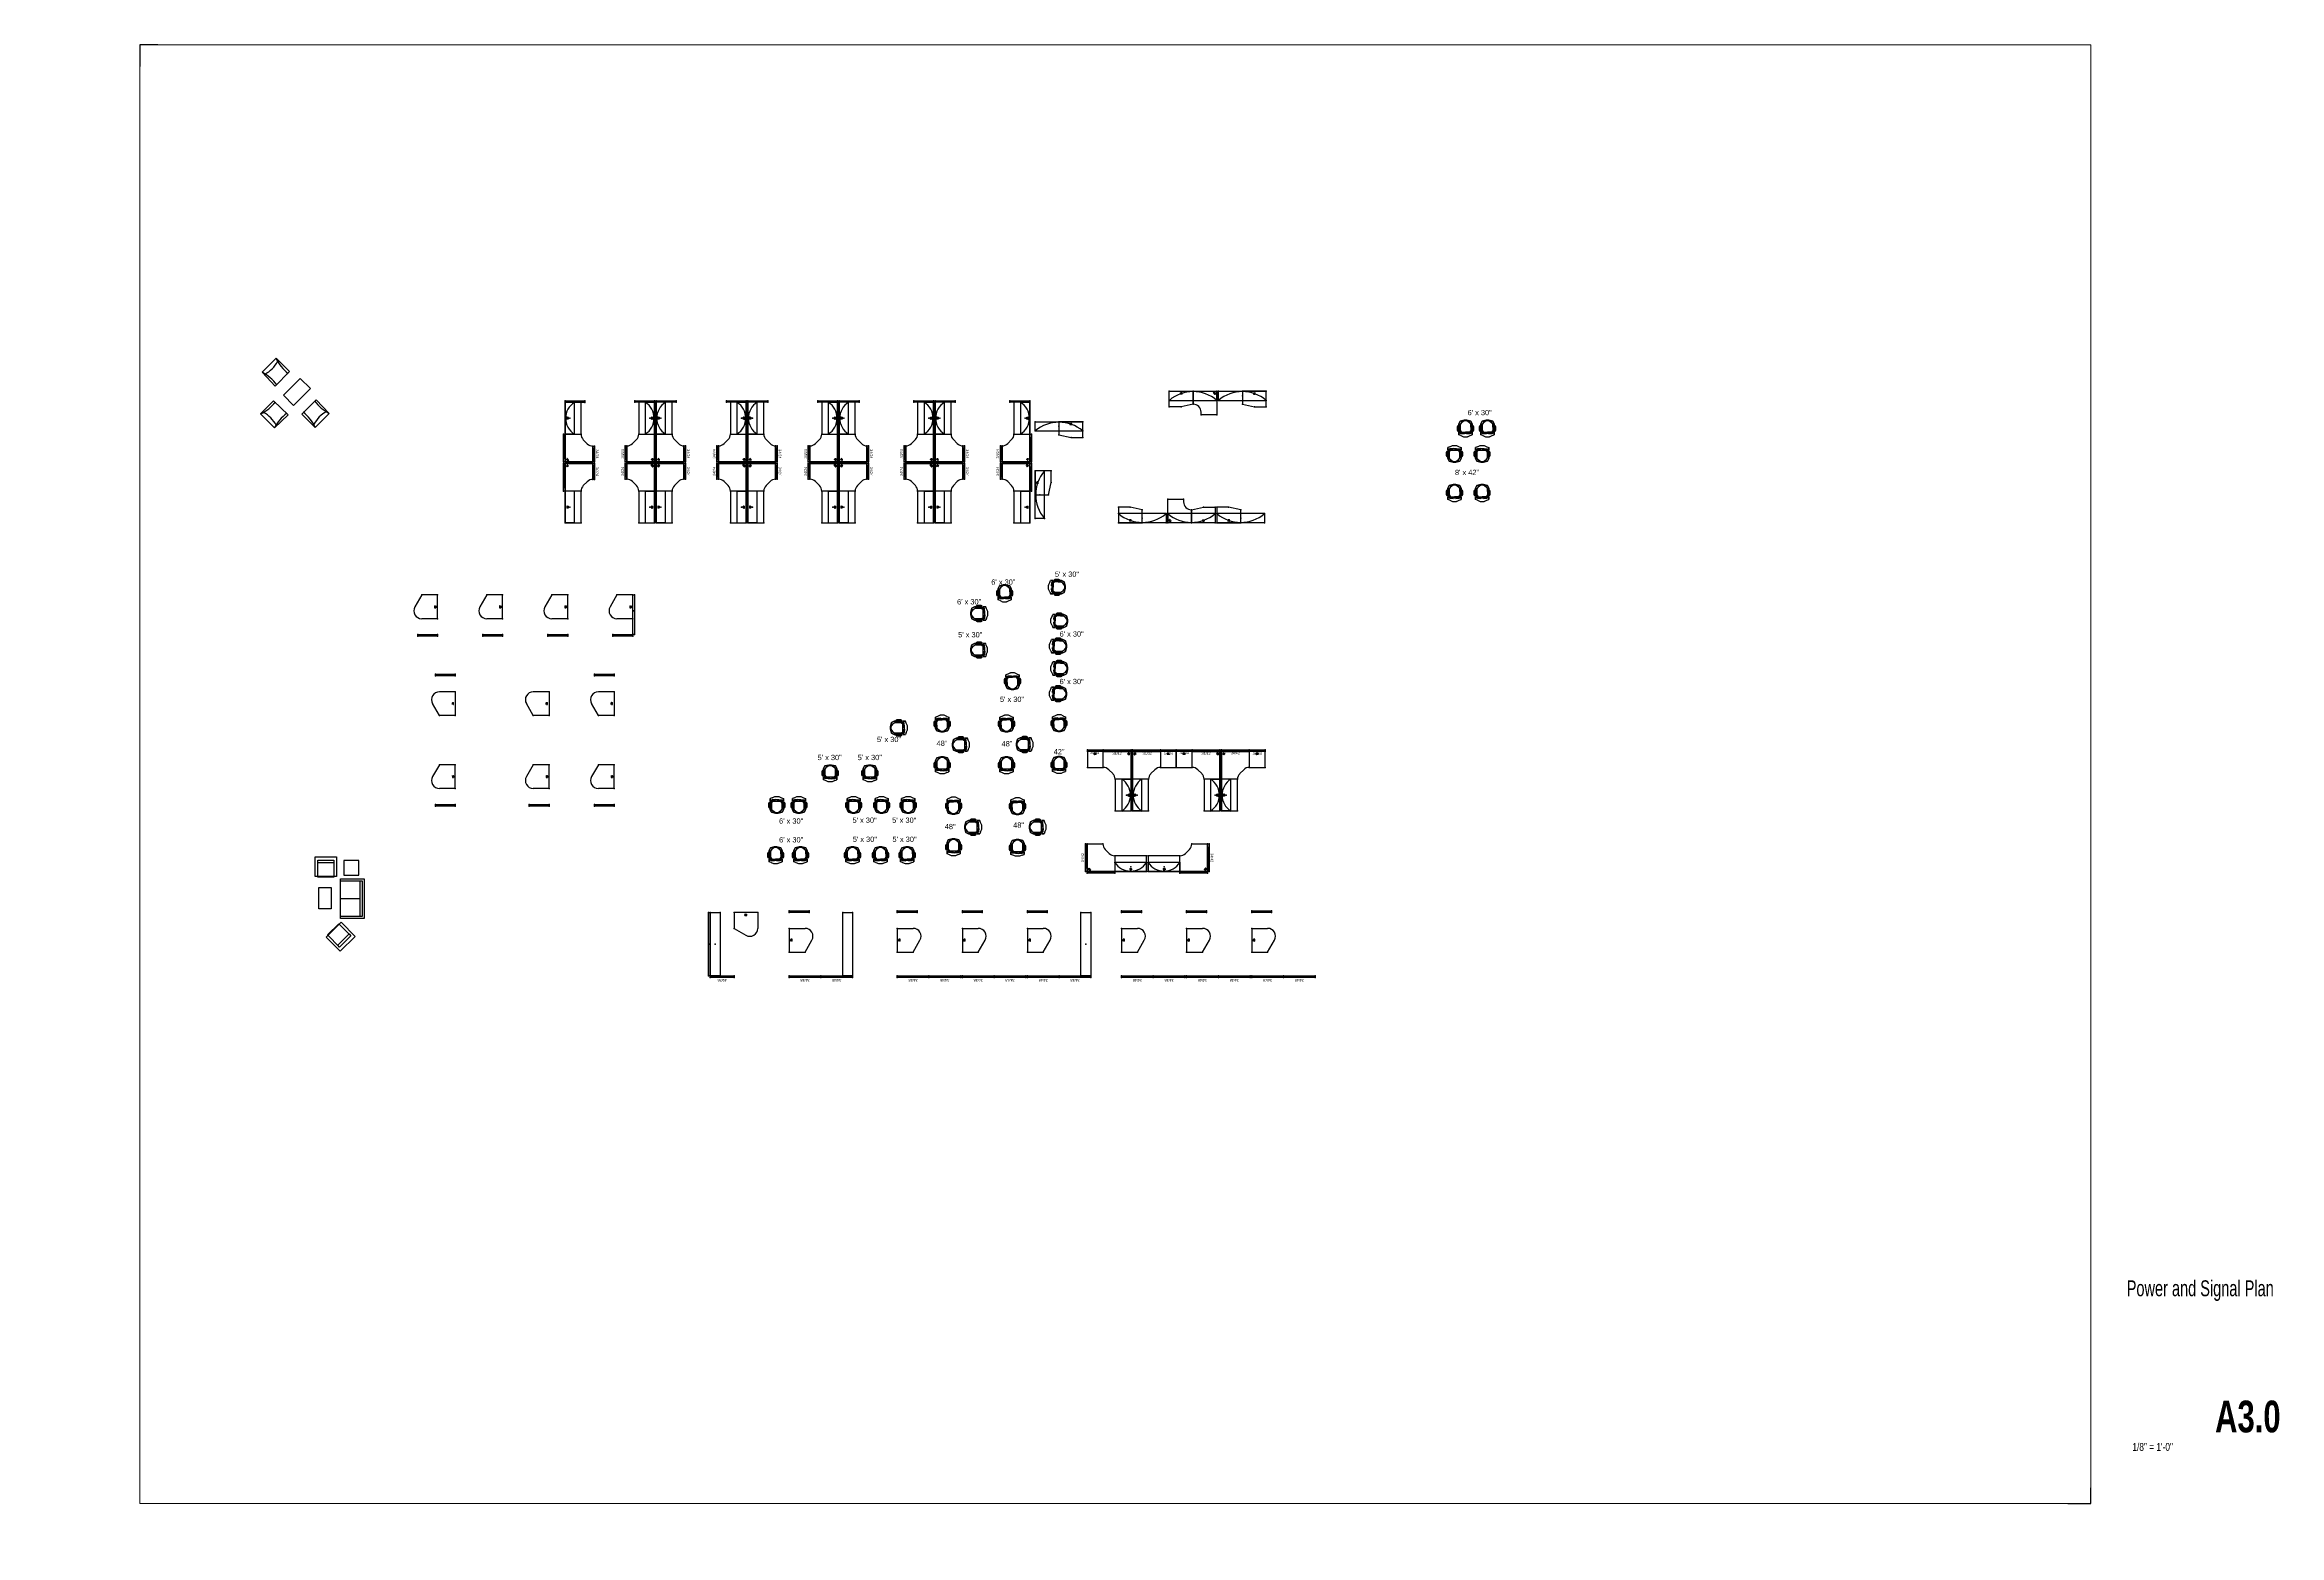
# Paper-space layout 'Pwr' of a CAD drawing. Header units: inches. Extents: x 0 to 35.2, y 0 to 23.5.
# The model-space entities are those that its viewports show. They can reach past a viewport. Long polylines and large blocks are cut down to what shows.
import ezdxf
from ezdxf.enums import TextEntityAlignment as Align

# ---------------------------------------------------------------- set-up
doc = ezdxf.new("R2010")
doc.units = ezdxf.units.IN
doc.header["$LTSCALE"] = 96
doc.header["$MEASUREMENT"] = 0
for name, color, linetype in [('A-Furn', 43, 'Continuous'), ('A-FURN-3-UPH', 6, 'Continuous'), ('A-Furn-Syst', 43, 'Continuous'), ('AFUFU-2D-SV', 6, 'Continuous'), ('AFUFU-2D-WS', 1, 'Continuous'), ('AFUPA-2D-34', 3, 'Continuous'), ('AFUPA-2D-34-TX', 3, 'Continuous'), ('AFUPA-2D-49', 3, 'Continuous'), ('AFUPA-2D-49-TX', 3, 'Continuous'), ('AFUPA-2D-64', 3, 'Continuous'), ('TTLB', 254, 'Continuous')]:
    doc.layers.add(name, color=color, linetype=linetype)
doc.layers.add('Viewport', color=14, linetype='Continuous', plot=False)
doc.styles.add('OTJ_Title1', font='arialbd.ttf')
doc.styles.add('OTJ_Title2', font='ARIALN.TTF')
doc.styles.add('XFINE', font='helvlght.shx', dxfattribs={"width": 0.85, "bigfont": 'special.shx'})

# ---------------------------------------------------------------- blocks, each defined once
blk = doc.blocks.new('A$C5E4B2746')
at = {"layer": 'TTLB', "color": 7}
for tag, height, style, width, p in [('DRAWTITLE', 0.25, 'OTJ_Title2', 0.8, (0.994, 2.696)), ('DRAWTITLE2', 0.25, 'OTJ_Title2', 0.8, (0.994, 2.379)), ('DRAWTITLE3', 0.25, 'OTJ_Title2', 0.8, (0.994, 2.067)), ('DRAWTITLE4', 0.25, 'OTJ_Title2', 0.8, (0.994, 1.753)), ('SCALE', 0.125, 'XFINE', 0.75, (0.244, 0.133))]:
    blk.add_attdef(tag, text='', height=height, dxfattribs=dict(at, style=style, width=width)).set_placement(p, align=Align.TOP_CENTER)
at = {"layer": 'TTLB', "color": 7, "style": 'OTJ_Title1', "width": 0.7}
blk.add_attdef('SHEET', text='', height=0.5, dxfattribs=at).set_placement((1.744, 0.55), align=Align.MIDDLE_CENTER)
blk = doc.blocks.new('P_R3B0TFF3448')
at = {"layer": 'AFUPA-2D-34'}
for p, q in [((48, 2.5), (0, 0)), ((0, 2.5), (48, 0)), ((0, 2.5), (48, 2.5)), ((0, 0), (0, 2.5)), ((48, 2.5), (48, 0)), ((48, 0), (0, 0))]:
    blk.add_line(p, q, dxfattribs=at)
for p in [(0, 2.5), (48, 2.5), (0, 0), (48, 0)]:
    blk.add_point(p, dxfattribs=at)
at = {"layer": 'AFUPA-2D-34-TX', "flags": 1}
for tag in ['CAPPN', 'CAPMG', 'CAPMC', 'CAPQT', 'CAPDH', 'CAPGC']:
    blk.add_attdef(tag, (0, 0), '', height=0.001, dxfattribs=at)
at = {"layer": 'AFUPA-2D-34-TX'}
blk.add_attdef('CAPTG', text='', height=4, dxfattribs=at).set_placement((24, 4.5), align=Align.CENTER)
blk = doc.blocks.new('P_R3B0TFF6430')
at = {"layer": 'AFUPA-2D-64'}
for p, q in [((0, 2.5), (30, 2.5)), ((0, 2.5), (30, 0)), ((30, 2.5), (0, 0)), ((0, 0), (0, 2.5)), ((30, 2.5), (30, 0)), ((30, 0), (0, 0))]:
    blk.add_line(p, q, dxfattribs=at)
for p in [(0, 2.5), (30, 2.5), (0, 0), (30, 0)]:
    blk.add_point(p, dxfattribs=at)
blk = doc.blocks.new('P_RWEA3626F')
at = {"layer": 'AFUFU-2D-WS'}
for p, q in [((36, 0), (0, 0)), ((0, 0), (0, -24)), ((36, 0), (36, -24)), ((0, -24), (18, -34.39)), ((16.5, -3), (16.5, -2.65)), ((17.25, -3), (16.5, -3)), ((17.25, -4), (16.5, -4)), ((16.5, -4.35), (16.5, -4)), ((16.65, -2.5), (19.35, -2.5)), ((16.65, -4.5), (19.35, -4.5)), ((19.5, -4.35), (19.5, -2.65))]:
    blk.add_line(p, q, dxfattribs=at)
for centre, radius, start, end in [((16.65, -2.65), 0.15, 90, 180), ((16.65, -4.35), 0.15, 180, 270), ((17.25, -3.5), 0.5, 270, 90), ((24, -24), 12, 240, 0), ((19.35, -2.65), 0.15, 0, 90), ((19.35, -4.35), 0.15, 270, 0)]:
    blk.add_arc(centre, radius, start, end, dxfattribs=at)
for p in [(0, 0), (36, 0), (0, -24)]:
    blk.add_point(p, dxfattribs=at)
blk = doc.blocks.new('P_R3B0TFF4936')
at = {"layer": 'AFUPA-2D-49'}
for p, q in [((0, 2.5), (36, 2.5)), ((0, 2.5), (36, 0)), ((36, 2.5), (0, 0)), ((0, 0), (0, 2.5)), ((36, 0), (0, 0)), ((36, 2.5), (36, 0))]:
    blk.add_line(p, q, dxfattribs=at)
for p in [(0, 2.5), (0, 0), (36, 2.5), (36, 0)]:
    blk.add_point(p, dxfattribs=at)
at = {"layer": 'AFUPA-2D-49-TX', "flags": 1}
for tag in ['CAPPN', 'CAPMG', 'CAPMC', 'CAPQT', 'CAPDH', 'CAPGC']:
    blk.add_attdef(tag, (0, 0), '', height=0.001, dxfattribs=at)
at = {"layer": 'AFUPA-2D-49-TX'}
blk.add_attdef('CAPTG', text='', height=4, dxfattribs=at).set_placement((18, 4.5), align=Align.CENTER)
blk = doc.blocks.new('P_RWEA3662F')
at = {"layer": 'AFUFU-2D-WS'}
for p, q in [((-36, 0), (0, 0)), ((-36, 0), (-36, -24)), ((0, 0), (0, -24)), ((-19.5, -4.35), (-19.5, -2.65)), ((-16.65, -2.5), (-19.35, -2.5)), ((-16.65, -4.5), (-19.35, -4.5)), ((0, -24), (-18, -34.39)), ((-17.25, -3), (-16.5, -3)), ((-17.25, -4), (-16.5, -4)), ((-16.5, -3), (-16.5, -2.65)), ((-16.5, -4.35), (-16.5, -4))]:
    blk.add_line(p, q, dxfattribs=at)
for centre, radius, start, end in [((-24, -24), 12, 180, 300), ((-19.35, -2.65), 0.15, 90, 180), ((-19.35, -4.35), 0.15, 180, 270), ((-17.25, -3.5), 0.5, 90, 270), ((-16.65, -2.65), 0.15, 0, 90), ((-16.65, -4.35), 0.15, 270, 0)]:
    blk.add_arc(centre, radius, start, end, dxfattribs=at)
for p in [(-36, 0), (0, 0), (0, -24)]:
    blk.add_point(p, dxfattribs=at)
blk = doc.blocks.new('P_R3B0TFF6442')
at = {"layer": 'AFUPA-2D-64'}
for p, q in [((42, 2.5), (0, 0)), ((0, 2.5), (42, 0)), ((0, 2.5), (42, 2.5)), ((0, 0), (0, 2.5)), ((42, 2.5), (42, 0)), ((42, 0), (0, 0))]:
    blk.add_line(p, q, dxfattribs=at)
for p in [(0, 2.5), (42, 2.5), (0, 0), (42, 0)]:
    blk.add_point(p, dxfattribs=at)
blk = doc.blocks.new('P_RCA424222F')
at = {"layer": 'AFUFU-2D-WS'}
for p, q in [((0, 0), (42, 0)), ((0, -42), (0, 0)), ((42, 0), (42, -24)), ((3.7, -1.8), (1.8, -3.7)), ((3, -5.2), (1.8, -4)), ((5.2, -3.3), (3.3, -5.2)), ((3.7, -2.6), (4.2, -2.1)), ((4.2, -2.1), (4, -1.8)), ((4.4, -3.3), (4.9, -2.8)), ((5.2, -3), (4.9, -2.8)), ((33.5, -27.5), (27.5, -33.5)), ((24, -42), (0, -42))]:
    blk.add_line(p, q, dxfattribs=at)
for centre, radius, start, end in [((1.9, -3.9), 0.15, 135, 225), ((3.1, -5.1), 0.15, 225, 315), ((4, -3), 0.5, 135, 315), ((3.9, -1.9), 0.15, 45, 135), ((5.1, -3.1), 0.15, 315, 45), ((36, -42), 12, 135, 180), ((42, -36), 12, 90, 135)]:
    blk.add_arc(centre, radius, start, end, dxfattribs=at)
for p in [(0, 0), (42, 0), (42, -24), (0, -42), (24, -42)]:
    blk.add_point(p, dxfattribs=at)
blk = doc.blocks.new('P_RSA482F')
at = {"layer": 'AFUFU-2D-WS'}
for p, q in [((48, 0), (0, 0)), ((0, 0), (0, -24)), ((48, -24), (48, 0)), ((0, -24), (48, -24)), ((22.5, -4.35), (22.5, -2.65)), ((25.35, -2.5), (22.65, -2.5)), ((25.35, -4.5), (22.65, -4.5)), ((24.75, -3), (25.5, -3)), ((24.75, -4), (25.5, -4)), ((25.5, -3), (25.5, -2.65)), ((25.5, -4.35), (25.5, -4))]:
    blk.add_line(p, q, dxfattribs=at)
for centre, radius, start, end in [((22.65, -2.65), 0.15, 90, 180), ((22.65, -4.35), 0.15, 180, 270), ((24.75, -3.5), 0.5, 90, 270), ((25.35, -2.65), 0.15, 0, 90), ((25.35, -4.35), 0.15, 270, 0)]:
    blk.add_arc(centre, radius, start, end, dxfattribs=at)
for p in [(0, 0), (48, 0), (0, -24), (48, -24)]:
    blk.add_point(p, dxfattribs=at)
blk = doc.blocks.new('P_RO3-N48')
at = {"layer": 'AFUFU-2D-SV'}
for p, q in [((0, 0), (48, 0)), ((0, -14), (0, 0)), ((48, -14), (48, 0)), ((0, -14), (48, -14))]:
    blk.add_line(p, q, dxfattribs=at)
blk.add_arc((24, -29.1), 28.4, 32.1953, 147.8047, dxfattribs=at)
for p in [(0, 0), (48, 0), (0, -14), (24, -7), (48, -14)]:
    blk.add_point(p, dxfattribs=at)
blk = doc.blocks.new('P_R3B0TFF3424')
at = {"layer": 'AFUPA-2D-34'}
for p, q in [((0, 2.5), (24, 2.5)), ((0, 2.5), (24, 0)), ((24, 2.5), (0, 0)), ((0, 0), (0, 2.5)), ((24, 2.5), (24, 0)), ((24, 0), (0, 0))]:
    blk.add_line(p, q, dxfattribs=at)
for p in [(0, 2.5), (24, 2.5), (0, 0), (24, 0)]:
    blk.add_point(p, dxfattribs=at)
at = {"layer": 'AFUPA-2D-34-TX', "flags": 1}
for tag in ['CAPPN', 'CAPMG', 'CAPMC', 'CAPQT', 'CAPDH', 'CAPGC']:
    blk.add_attdef(tag, (0, 0), '', height=0.001, dxfattribs=at)
at = {"layer": 'AFUPA-2D-34-TX'}
blk.add_attdef('CAPTG', text='', height=4, dxfattribs=at).set_placement((12, 4.5), align=Align.CENTER)
blk = doc.blocks.new('P_R3B0TFF3442')
at = {"layer": 'AFUPA-2D-34'}
for p, q in [((42, 2.5), (0, 0)), ((0, 2.5), (42, 0)), ((0, 2.5), (42, 2.5)), ((0, 0), (0, 2.5)), ((42, 2.5), (42, 0)), ((42, 0), (0, 0))]:
    blk.add_line(p, q, dxfattribs=at)
for p in [(0, 2.5), (42, 2.5), (0, 0), (42, 0)]:
    blk.add_point(p, dxfattribs=at)
at = {"layer": 'AFUPA-2D-34-TX', "flags": 1}
for tag in ['CAPPN', 'CAPMG', 'CAPMC', 'CAPQT', 'CAPDH', 'CAPGC']:
    blk.add_attdef(tag, (0, 0), '', height=0.001, dxfattribs=at)
at = {"layer": 'AFUPA-2D-34-TX'}
blk.add_attdef('CAPTG', text='', height=4, dxfattribs=at).set_placement((21, 4.5), align=Align.CENTER)
blk = doc.blocks.new('P_RSA242F')
at = {"layer": 'AFUFU-2D-WS'}
for p, q in [((24, 0), (0, 0)), ((0, 0), (0, -24)), ((24, -24), (24, 0)), ((0, -24), (24, -24)), ((10.5, -4.35), (10.5, -2.65)), ((13.35, -2.5), (10.65, -2.5)), ((13.35, -4.5), (10.65, -4.5)), ((12.75, -3), (13.5, -3)), ((12.75, -4), (13.5, -4)), ((13.5, -3), (13.5, -2.65)), ((13.5, -4.35), (13.5, -4))]:
    blk.add_line(p, q, dxfattribs=at)
for centre, radius, start, end in [((10.65, -2.65), 0.15, 90, 180), ((10.65, -4.35), 0.15, 180, 270), ((12.75, -3.5), 0.5, 90, 270), ((13.35, -2.65), 0.15, 0, 90), ((13.35, -4.35), 0.15, 270, 0)]:
    blk.add_arc(centre, radius, start, end, dxfattribs=at)
for p in [(0, 0), (24, 0), (0, -24), (24, -24)]:
    blk.add_point(p, dxfattribs=at)
blk = doc.blocks.new('P_RCA363612F')
at = {"layer": 'AFUFU-2D-WS'}
for p, q in [((0, 0), (36, 0)), ((0, -36), (0, 0)), ((36, 0), (36, -24)), ((3.7, -1.8), (1.8, -3.7)), ((3, -5.2), (1.8, -4)), ((5.2, -3.3), (3.3, -5.2)), ((3.7, -2.6), (4.2, -2.1)), ((4.2, -2.1), (4, -1.8)), ((4.4, -3.3), (4.9, -2.8)), ((5.2, -3), (4.9, -2.8)), ((36, -24), (32, -24)), ((20, -36), (0, -36))]:
    blk.add_line(p, q, dxfattribs=at)
for centre, radius, start, end in [((1.9, -3.9), 0.15, 135, 225), ((3.1, -5.1), 0.15, 225, 315), ((4, -3), 0.5, 135, 315), ((3.9, -1.9), 0.15, 45, 135), ((5.1, -3.1), 0.15, 315, 45), ((32, -36), 12, 90, 180)]:
    blk.add_arc(centre, radius, start, end, dxfattribs=at)
for p in [(0, 0), (36, 0), (36, -24), (0, -36), (20, -36)]:
    blk.add_point(p, dxfattribs=at)
blk = doc.blocks.new('P_RWA4221F')
at = {"layer": 'AFUFU-2D-WS'}
for p, q in [((-42, 0), (0, 0)), ((-42, -24), (-42, 0)), ((0, 0), (0, -20)), ((-21.4, -24), (-42, -24)), ((-22.5, -4.3), (-22.5, -2.6)), ((-19.6, -2.5), (-22.3, -2.5)), ((-19.6, -4.5), (-22.3, -4.5)), ((0, -20), (-21.4, -24)), ((-20.2, -3), (-19.5, -3)), ((-20.2, -4), (-19.5, -4)), ((-19.5, -3), (-19.5, -2.6)), ((-19.5, -4.3), (-19.5, -4))]:
    blk.add_line(p, q, dxfattribs=at)
for centre, radius, start, end in [((-22.3, -2.6), 0.15, 90, 180), ((-22.3, -4.3), 0.15, 180, 270), ((-20.2, -3.5), 0.5, 90, 270), ((-19.6, -2.6), 0.15, 0, 90), ((-19.6, -4.3), 0.15, 270, 0)]:
    blk.add_arc(centre, radius, start, end, dxfattribs=at)
for p in [(-42, 0), (0, 0), (-42, -24), (-21.4, -24), (0, -20)]:
    blk.add_point(p, dxfattribs=at)
blk = doc.blocks.new('P_RO3-N72')
at = {"layer": 'AFUFU-2D-SV'}
for p, q in [((0, 0), (72, 0)), ((0, -14), (0, 0)), ((72, -14), (72, 0)), ((0, -14), (72, -14))]:
    blk.add_line(p, q, dxfattribs=at)
blk.add_arc((36, -56.3), 55.5, 49.5872, 130.4128, dxfattribs=at)
for p in [(0, 0), (72, 0), (0, -14), (36, -7), (72, -14)]:
    blk.add_point(p, dxfattribs=at)
blk = doc.blocks.new('P_RWA4212F')
at = {"layer": 'AFUFU-2D-WS'}
for p, q in [((42, 0), (0, 0)), ((0, 0), (0, -20)), ((42, -24), (42, 0)), ((0, -20), (21.4, -24)), ((19.5, -3), (19.5, -2.6)), ((20.2, -3), (19.5, -3)), ((20.2, -4), (19.5, -4)), ((19.5, -4.3), (19.5, -4)), ((19.6, -2.5), (22.3, -2.5)), ((19.6, -4.5), (22.3, -4.5)), ((21.4, -24), (42, -24)), ((22.5, -4.3), (22.5, -2.6))]:
    blk.add_line(p, q, dxfattribs=at)
for centre, radius, start, end in [((19.6, -2.6), 0.15, 90, 180), ((19.6, -4.3), 0.15, 180, 270), ((20.2, -3.5), 0.5, 270, 90), ((22.3, -2.6), 0.15, 0, 90), ((22.3, -4.3), 0.15, 270, 0)]:
    blk.add_arc(centre, radius, start, end, dxfattribs=at)
for p in [(0, 0), (42, 0), (0, -20), (21.4, -24), (42, -24)]:
    blk.add_point(p, dxfattribs=at)
blk = doc.blocks.new('dwtwy')
at = {"layer": 'A-FURN-3-UPH', "linetype": 'Continuous'}
for points, invisible_edges in [([(759.3, 241.1, 11.5), (758.8, 242.1, 11.5), (757.8, 242.1, 11.5), (757.3, 241.1, 11.5)], 8), ([(759.3, 241.1, 12.5), (758.8, 242.1, 12.5), (757.8, 242.1, 12.5), (757.3, 241.1, 12.5)], 8), ([(759.3, 235.1, 11.5), (757.3, 235.1, 11.5), (757.3, 241.1, 11.5), (759.3, 241.1, 11.5)], 5), ([(759.3, 235.1, 12.5), (757.3, 235.1, 12.5), (757.3, 241.1, 12.5), (759.3, 241.1, 12.5)], 5), ([(759.3, 245.1, 7), (761.3, 249.1, 6.8), (763.3, 247.1, 5.8), (761.3, 244.1, 5.5)], 14), ([(763.3, 247.1, 8.5), (761.3, 244.1, 9.2), (759.3, 245.1, 7.8), (761.3, 249.1, 7.5)], 10), ([(759.3, 240.1, 6.5), (761.3, 240.1, 5), (761.3, 244.1, 5.5), (759.3, 245.1, 7)], 7), ([(761.3, 244.1, 9.2), (761.3, 240.1, 8.8), (759.3, 240.1, 7.2), (759.3, 245.1, 7.8)], 10), ([(761.3, 240.1, 8.8), (761.3, 235.1, 7.8), (759.3, 235.1, 6.2), (759.3, 240.1, 7.2)], 10), ([(759.3, 235.1, 5.5), (759.3, 240.1, 6.5), (761.3, 240.1, 5), (761.3, 235.1, 4)], 14), ([(767.3, 250.6, 7), (761.3, 249.1, 6.8), (763.3, 247.1, 5.8), (767.3, 250.1, 6)], 6), ([(767.3, 250.6, 7), (767.3, 250.6, 7.8), (761.3, 249.1, 7.5), (761.3, 249.1, 6.8)], 1), ([(767.3, 250.1, 8.8), (763.3, 247.1, 8.5), (761.3, 249.1, 7.5), (767.3, 250.6, 7.8)], 10), ([(769.3, 244.1, 8.2), (769.3, 247.1, 8.5), (763.3, 247.1, 8.5), (761.3, 244.1, 9.2)], 11), ([(761.3, 240.1, 5), (763.3, 240.1, 5), (761.3, 244.1, 5.5), (761.3, 240.1, 5)], 7), ([(761.3, 240.1, 8.8), (761.3, 244.1, 9.2), (769.3, 244.1, 8.2), (769.3, 240.1, 7.8)], 14), ([(769.3, 235.1, 6.8), (769.3, 240.1, 7.8), (761.3, 240.1, 8.8), (761.3, 235.1, 7.8)], 11), ([(763.3, 247.1, 8.5), (767.3, 250.1, 8.8), (771.3, 250.1, 8.8), (775.3, 247.1, 8.5)], 8), ([(763.3, 247.1, 5.8), (767.3, 250.1, 6), (767.3, 248.1, 6), (763.3, 247.1, 5.8)], 7), ([(771.3, 250.6, 7), (771.3, 250.6, 7.8), (767.3, 250.6, 7.8), (767.3, 250.6, 7)], 5), ([(771.3, 250.6, 7.8), (767.3, 250.6, 7.8), (767.3, 250.1, 8.8), (771.3, 250.1, 8.8)], 10), ([(767.3, 250.1, 6), (767.3, 248.1, 6), (771.3, 248.1, 6), (771.3, 250.1, 6)], 7), ([(769.3, 244.1, 8.2), (769.3, 247.1, 8.5), (775.3, 247.1, 8.5), (777.3, 244.1, 9.2)], 11), ([(769.3, 240.1, 7.8), (769.3, 244.1, 8.2), (777.3, 244.1, 9.2), (777.3, 240.1, 8.8)], 11), ([(769.3, 235.1, 6.8), (769.3, 240.1, 7.8), (777.3, 240.1, 8.8), (777.3, 235.1, 7.8)], 11), ([(777.3, 249.1, 6.8), (777.3, 249.1, 7.5), (771.3, 250.6, 7.8), (771.3, 250.6, 7)], 5), ([(771.3, 250.6, 7.8), (777.3, 249.1, 7.5), (775.3, 247.1, 8.5), (771.3, 250.1, 8.8)], 10), ([(771.3, 250.1, 6), (775.3, 247.1, 5.8), (771.3, 248.1, 6), (771.3, 250.1, 6)], 6), ([(775.3, 247.1, 5.8), (777.3, 244.1, 5.5), (775.3, 240.1, 5), (771.3, 248.1, 6)], 14), ([(775.3, 247.1, 5.8), (777.3, 244.1, 5.5), (779.3, 245.1, 7), (777.3, 249.1, 6.8)], 8), ([(775.3, 247.1, 8.5), (777.3, 244.1, 9.2), (779.3, 245.1, 7.8), (777.3, 249.1, 7.5)], 10), ([(777.3, 244.1, 5.5), (775.3, 240.1, 5), (777.3, 240.1, 5), (777.3, 244.1, 5.5)], 3), ([(777.3, 240.1, 5), (775.3, 240.1, 5), (775.3, 235.1, 4), (777.3, 235.1, 4)], 7), ([(779.3, 245.1, 7.8), (779.3, 245.1, 7), (777.3, 249.1, 6.8), (777.3, 249.1, 7.5)], 5), ([(779.3, 245.1, 7), (779.3, 240.1, 6.5), (777.3, 240.1, 5), (777.3, 244.1, 5.5)], 2), ([(779.3, 240.1, 7.2), (779.3, 245.1, 7.8), (777.3, 244.1, 9.2), (777.3, 240.1, 8.8)], 10), ([(777.3, 235.1, 7.8), (777.3, 240.1, 8.8), (779.3, 240.1, 7.2), (779.3, 235.1, 6.2)], 10), ([(779.3, 240.1, 6.5), (777.3, 240.1, 5), (777.3, 235.1, 4), (779.3, 235.1, 5.5)], 1), ([(779.3, 245.1, 7.8), (779.3, 245.1, 7), (779.3, 240.1, 6.5), (779.3, 240.1, 7.2)], 5), ([(781.3, 241.1, 12.5), (780.8, 242.1, 12.5), (779.8, 242.1, 12.5), (779.3, 241.1, 12.5)], 8), ([(781.3, 241.1, 11.5), (780.8, 242.1, 11.5), (779.8, 242.1, 11.5), (779.3, 241.1, 11.5)], 8), ([(781.3, 235.1, 11.5), (779.3, 235.1, 11.5), (779.3, 241.1, 11.5), (781.3, 241.1, 11.5)], 5), ([(781.3, 235.1, 12.5), (779.3, 235.1, 12.5), (779.3, 241.1, 12.5), (781.3, 241.1, 12.5)], 5), ([(779.3, 240.1, 7.2), (779.3, 240.1, 6.5), (779.3, 235.1, 5.5), (779.3, 235.1, 6.2)], 5), ([(757.3, 235.1, 11.5), (757.8, 234.1, 11.5), (758.8, 234.1, 11.5), (759.3, 235.1, 11.5)], 8), ([(757.3, 235.1, 12.5), (757.8, 234.1, 12.5), (758.8, 234.1, 12.5), (759.3, 235.1, 12.5)], 8), ([(761.3, 235.1, 7.8), (763.3, 232.1, 7.2), (762.3, 230.1, 5.8), (759.3, 235.1, 6.2)], 8), ([(762.3, 230.1, 5), (763.3, 232.1, 3.5), (761.3, 235.1, 4), (759.3, 235.1, 5.5)], 7), ([(762.3, 231.1, 9.5), (759.3, 232.1, 9.5), (762.3, 231.1, 6.5), (762.3, 231.1, 9.5)], 5), ([(762.3, 231.1, 9.5), (759.3, 232.1, 9.5), (759.3, 231.1, 15.5), (762.3, 230.1, 15.5)], 13), ([(762.3, 228.1, 9.5), (759.3, 229.1, 9.5), (759.3, 228.1, 15.5), (762.3, 227.1, 15.5)], 13), ([(759.3, 228.1, 15.5), (762.3, 227.1, 15.5), (762.3, 227.1, 20.5), (759.3, 228.1, 15.5)], 3), ([(763.3, 232.1, 3.5), (761.3, 235.1, 4), (763.3, 235.1, 4), (763.3, 232.1, 3.5)], 7), ([(769.3, 232.1, 7.2), (769.3, 235.1, 6.8), (761.3, 235.1, 7.8), (763.3, 232.1, 7.2)], 3), ([(766.3, 230.1, 9.5), (762.3, 231.1, 9.5), (762.3, 231.1, 6.5), (766.3, 230.1, 4.5)], 11), ([(766.3, 226.1, 20.5), (766.3, 225.1, 23.5), (762.3, 227.1, 20.5), (766.3, 226.1, 20.5)], 5), ([(772.3, 230.1, 9.5), (766.3, 230.1, 9.5), (766.3, 230.1, 4.5), (772.3, 230.1, 4.5)], 11), ([(772.3, 226.1, 20.5), (772.3, 225.1, 23.5), (766.3, 225.1, 23.5), (766.3, 226.1, 20.5)], 13), ([(769.3, 232.1, 7.2), (769.3, 235.1, 6.8), (777.3, 235.1, 7.8), (775.3, 232.1, 7.2)], 3), ([(776.3, 230.1, 5), (775.3, 232.1, 3.5), (771.3, 230.1, 3), (771.3, 229.6, 4.5)], 2), ([(776.3, 231.1, 9.5), (772.3, 230.1, 9.5), (772.3, 230.1, 4.5), (776.3, 231.1, 6.5)], 11), ([(776.3, 227.1, 20.5), (772.3, 225.1, 23.5), (772.3, 226.1, 20.5), (776.3, 227.1, 20.5)], 6), ([(775.3, 232.1, 7.2), (776.3, 230.1, 5.8), (779.3, 235.1, 6.2), (777.3, 235.1, 7.8)], 4), ([(777.3, 235.1, 4), (775.3, 232.1, 3.5), (775.3, 235.1, 4), (777.3, 235.1, 4)], 6), ([(779.3, 235.1, 6.2), (779.3, 235.1, 5.5), (776.3, 230.1, 5), (776.3, 230.1, 5.8)], 1), ([(779.3, 232.1, 9.5), (776.3, 231.1, 9.5), (776.3, 231.1, 6.5), (779.3, 232.1, 9.5)], 3), ([(779.3, 231.1, 15.5), (776.3, 230.1, 15.5), (776.3, 231.1, 9.5), (779.3, 232.1, 9.5)], 7), ([(779.3, 228.1, 15.5), (776.3, 227.1, 15.5), (776.3, 228.1, 9.5), (779.3, 229.1, 9.5)], 7), ([(779.3, 228.1, 15.5), (776.3, 227.1, 15.5), (776.3, 227.1, 20.5), (779.3, 228.1, 15.5)], 3), ([(779.3, 235.1, 11.5), (779.8, 234.1, 11.5), (780.8, 234.1, 11.5), (781.3, 235.1, 11.5)], 8), ([(779.3, 235.1, 12.5), (779.8, 234.1, 12.5), (780.8, 234.1, 12.5), (781.3, 235.1, 12.5)], 8)]:
    blk.add_3dface(points, dxfattribs=dict(at, invisible_edges=invisible_edges))
for points in [[(757.8, 242.1, 12.5), (757.8, 242.1, 11.5), (757.3, 241.1, 11.5), (757.3, 241.1, 12.5)], [(757.3, 241.1, 12.5), (757.3, 241.1, 11.5), (757.3, 235.1, 11.5), (757.3, 235.1, 12.5)], [(757.8, 242.1, 12.5), (758.8, 242.1, 12.5), (758.8, 242.1, 11.5), (757.8, 242.1, 11.5)], [(758.8, 242.1, 11.5), (759.3, 241.1, 11.5), (759.3, 241.1, 12.5), (758.8, 242.1, 12.5)], [(761.3, 249.1, 7.5), (761.3, 249.1, 6.8), (759.3, 245.1, 7), (759.3, 245.1, 7.8)], [(759.3, 245.1, 7.8), (759.3, 240.1, 7.2), (759.3, 240.1, 6.5), (759.3, 245.1, 7)], [(759.3, 241.1, 12.5), (759.3, 241.1, 11.5), (759.3, 235.1, 11.5), (759.3, 235.1, 12.5)], [(759.3, 240.1, 7.2), (759.3, 235.1, 6.2), (759.3, 235.1, 5.5), (759.3, 240.1, 6.5)], [(767.3, 250.6, 7), (771.3, 250.6, 7), (771.3, 250.1, 6), (767.3, 250.1, 6)], [(779.8, 242.1, 12.5), (779.8, 242.1, 11.5), (779.3, 241.1, 11.5), (779.3, 241.1, 12.5)], [(779.3, 235.1, 12.5), (779.3, 235.1, 11.5), (779.3, 241.1, 11.5), (779.3, 241.1, 12.5)], [(779.8, 242.1, 12.5), (780.8, 242.1, 12.5), (780.8, 242.1, 11.5), (779.8, 242.1, 11.5)], [(780.8, 242.1, 11.5), (781.3, 241.1, 11.5), (781.3, 241.1, 12.5), (780.8, 242.1, 12.5)], [(781.3, 241.1, 12.5), (781.3, 241.1, 11.5), (781.3, 235.1, 11.5), (781.3, 235.1, 12.5)], [(757.3, 235.1, 12.5), (757.8, 234.1, 12.5), (757.8, 234.1, 11.5), (757.3, 235.1, 11.5)], [(758.8, 234.1, 11.5), (757.8, 234.1, 11.5), (757.8, 234.1, 12.5), (758.8, 234.1, 12.5)], [(758.8, 234.1, 11.5), (758.8, 234.1, 12.5), (759.3, 235.1, 12.5), (759.3, 235.1, 11.5)], [(759.3, 235.1, 6.2), (762.3, 230.1, 5.8), (762.3, 230.1, 5), (759.3, 235.1, 5.5)], [(759.3, 228.1, 15.5), (759.3, 231.1, 15.5), (759.3, 232.1, 9.5), (759.3, 229.1, 9.5)], [(763.3, 232.1, 7.2), (767.3, 230.1, 6.8), (767.3, 229.6, 5.2), (762.3, 230.1, 5.8)], [(763.3, 232.1, 7.2), (767.3, 230.1, 6.8), (771.3, 230.1, 6.8), (775.3, 232.1, 7.2)], [(771.3, 230.1, 6.8), (771.3, 229.6, 5.2), (776.3, 230.1, 5.8), (775.3, 232.1, 7.2)], [(771.3, 229.6, 5.2), (771.3, 229.6, 4.5), (776.3, 230.1, 5), (776.3, 230.1, 5.8)], [(779.3, 235.1, 5.5), (777.3, 235.1, 4), (775.3, 232.1, 3.5), (776.3, 230.1, 5)], [(779.3, 235.1, 12.5), (779.8, 234.1, 12.5), (779.8, 234.1, 11.5), (779.3, 235.1, 11.5)], [(779.3, 229.1, 9.5), (779.3, 232.1, 9.5), (779.3, 231.1, 15.5), (779.3, 228.1, 15.5)], [(780.8, 234.1, 11.5), (779.8, 234.1, 11.5), (779.8, 234.1, 12.5), (780.8, 234.1, 12.5)], [(780.8, 234.1, 11.5), (780.8, 234.1, 12.5), (781.3, 235.1, 12.5), (781.3, 235.1, 11.5)]]:
    blk.add_3dface(points, dxfattribs=at)

msp = doc.modelspace()

# ---------------------------------------------------------------- linework, layer by layer
at = {"layer": 'A-FURN-3-UPH', "linetype": 'Continuous', "invisible_edges": 15}
for points in [[(761.3, 244.1, 5.5), (763.3, 240.1, 5), (767.3, 248.1, 6), (763.3, 247.1, 5.8)], [(761.3, 235.1, 4), (763.3, 235.1, 4), (763.3, 240.1, 5), (761.3, 240.1, 5)], [(766.3, 230.1, 9.5), (766.3, 229.1, 15.5), (762.3, 230.1, 15.5), (762.3, 231.1, 9.5)], [(762.3, 230.1, 15.5), (766.3, 229.1, 15.5), (766.3, 229.1, 20.5), (762.3, 230.1, 20.5)], [(766.3, 227.1, 9.5), (766.3, 226.1, 15.5), (762.3, 227.1, 15.5), (762.3, 228.1, 9.5)], [(762.3, 227.1, 15.5), (766.3, 226.1, 15.5), (766.3, 226.1, 20.5), (762.3, 227.1, 20.5)], [(772.3, 230.1, 9.5), (772.3, 229.1, 15.5), (766.3, 229.1, 15.5), (766.3, 230.1, 9.5)], [(766.3, 229.1, 20.5), (772.3, 229.1, 20.5), (772.3, 229.1, 15.5), (766.3, 229.1, 15.5)], [(772.3, 227.1, 9.5), (772.3, 226.1, 15.5), (766.3, 226.1, 15.5), (766.3, 227.1, 9.5)], [(766.3, 226.1, 20.5), (772.3, 226.1, 20.5), (772.3, 226.1, 15.5), (766.3, 226.1, 15.5)], [(772.3, 229.1, 15.5), (776.3, 230.1, 15.5), (776.3, 231.1, 9.5), (772.3, 230.1, 9.5)], [(772.3, 229.1, 15.5), (776.3, 230.1, 15.5), (776.3, 230.1, 20.5), (772.3, 229.1, 20.5)], [(772.3, 226.1, 15.5), (776.3, 227.1, 15.5), (776.3, 228.1, 9.5), (772.3, 227.1, 9.5)], [(772.3, 226.1, 15.5), (776.3, 227.1, 15.5), (776.3, 227.1, 20.5), (772.3, 226.1, 20.5)]]:
    msp.add_3dface(points, dxfattribs=at)
at = {"layer": 'A-Furn-Syst'}
for p, q in [((-131.3, 924.3), (-111.5, 903.6)), ((-110.1, 945.5), (-131.2, 924.4)), ((-111.5, 903.6), (-90, 925.5)), ((-90, 925.5), (-110.1, 945.5)), ((-73.7, 915.2), (-99.2, 889.7)), ((-58.2, 899.6), (-73.7, 915.2)), ((-113.9, 881.4), (-134, 861.3)), ((-92, 859.9), (-113.9, 881.4)), ((-99.2, 889.7), (-83.6, 874.2)), ((-83.6, 874.2), (-58.2, 899.6)), ((-49.5, 882.9), (-71, 861)), ((-29.7, 862.2), (-49.5, 882.9)), ((-134, 861.3), (-112.8, 840.2)), ((-112.7, 840.1), (-92, 859.9)), ((-71, 861), (-50.9, 841)), ((-50.9, 841), (-29.7, 862.1)), ((-12.9, 127.9), (17.1, 127.9))]:
    msp.add_line(p, q, dxfattribs=at)
for points in [[(-50.8, 191.1), (-18.8, 191.1), (-18.8, 161.1), (-50.8, 161.1)], [(-46.8, 186.1), (-22.8, 186.1), (-22.8, 160.1), (-46.8, 160.1)], [(-46.8, 186.1), (-22.8, 186.1), (-22.8, 182.1), (-46.8, 182.1)], [(-7.6, 163.3), (14.8, 163.3), (14.8, 185.7), (-7.6, 185.7)], [(-45.5, 144.6), (-26.7, 144.6), (-26.7, 112.1), (-45.5, 112.1)], [(-12.9, 157.9), (23.1, 157.9), (23.1, 97.9), (-12.9, 97.9)], [(-12.9, 154.9), (20.1, 154.9), (20.1, 100.9), (-12.9, 100.9)], [(17.1, 154.9), (20.1, 154.9), (20.1, 100.9), (17.1, 100.9)], [(9.4, 70.7), (-13.3, 48.1), (-34.5, 69.3), (-11.9, 91.9)], [(3, 71.4), (-14, 54.5), (-32.4, 72.8), (-15.4, 89.8)], [(3, 71.4), (-14, 54.5), (-16.8, 57.3), (0.2, 74.3)]]:
    msp.add_lwpolyline(points, close=True, dxfattribs=at)
for centre, radius, start, end in [((-159, 869.3), 61.6, 35.962, 63.2618), ((-149.5, 963.4), 47.4, 298.0896, 331.3826), ((-51.8, 973.4), 64.7, 205.8786, 231.6494), ((-161.8, 919.6), 64.7, 295.8786, 321.6494), ((-2, 917.2), 61.6, 215.962, 243.2618), ((-151.9, 821.9), 47.4, 28.0896, 61.3826), ((-57.8, 812.4), 61.6, 125.962, 153.2618), ((-109.2, 813.1), 64.7, 25.8786, 51.6494), ((-11.4, 823.1), 47.4, 118.0896, 151.3826)]:
    msp.add_arc(centre, radius, start, end, dxfattribs=at)
at = {"layer": 'AFUFU-2D-SV'}
for p, q in [((327.2, 696.3), (327.2, 744.3)), ((341.2, 744.3), (327.2, 744.3)), ((341.2, 696.3), (341.2, 744.3)), ((448.5, 744.4), (448.5, 696.4)), ((448.5, 744.4), (462.5, 744.4)), ((462.5, 744.4), (462.5, 696.4)), ((465, 696.4), (465, 744.4)), ((479, 744.4), (465, 744.4)), ((479, 696.4), (479, 744.4)), ((587.2, 744.4), (587.2, 696.4)), ((587.2, 744.4), (601.2, 744.4)), ((601.2, 744.4), (601.2, 696.4)), ((603.7, 696.4), (603.7, 744.4)), ((617.7, 744.4), (603.7, 744.4)), ((617.7, 696.4), (617.7, 744.4)), ((725.4, 744.4), (725.4, 696.4)), ((725.4, 744.4), (739.4, 744.4)), ((739.4, 744.4), (739.4, 696.4)), ((741.9, 696.4), (741.9, 744.4)), ((755.9, 744.4), (741.9, 744.4)), ((755.9, 696.4), (755.9, 744.4)), ((870.6, 744.4), (870.6, 696.4)), ((870.6, 744.4), (884.6, 744.4)), ((884.6, 744.4), (884.6, 696.4)), ((887.1, 696.4), (887.1, 744.4)), ((901.1, 744.4), (887.1, 744.4)), ((901.1, 696.4), (901.1, 744.4)), ((1016.3, 744.4), (1016.3, 696.4)), ((1016.3, 744.4), (1030.3, 744.4)), ((1030.3, 744.4), (1030.3, 696.4)), ((341.2, 696.3), (327.2, 696.3)), ((448.5, 696.4), (462.5, 696.4)), ((479, 696.4), (465, 696.4)), ((587.2, 696.4), (601.2, 696.4)), ((617.7, 696.4), (603.7, 696.4)), ((725.4, 696.4), (739.4, 696.4)), ((755.9, 696.4), (741.9, 696.4)), ((870.6, 696.4), (884.6, 696.4)), ((901.1, 696.4), (887.1, 696.4)), ((1016.3, 696.4), (1030.3, 696.4)), ((546.7, 10.8), (546.7, 106.8)), ((546.7, 106.8), (561.7, 106.8)), ((561.7, 106.8), (561.7, 10.8)), ((747.2, 10.8), (747.2, 106.8)), ((747.2, 106.8), (762.2, 106.8)), ((762.2, 106.8), (762.2, 10.8)), ((1107.7, 10.8), (1107.7, 106.8)), ((1107.7, 106.8), (1122.7, 106.8)), ((1122.7, 106.8), (1122.7, 10.8)), ((561.7, 10.8), (546.7, 10.8)), ((762.2, 10.8), (747.2, 10.8)), ((1122.7, 10.8), (1107.7, 10.8))]:
    msp.add_line(p, q, dxfattribs=at)
for p in [(327.2, 744.3), (341.2, 744.3), (448.5, 744.4), (462.5, 744.4), (465, 744.4), (479, 744.4), (587.2, 744.4), (601.2, 744.4), (603.7, 744.4), (617.7, 744.4), (725.4, 744.4), (739.4, 744.4), (741.9, 744.4), (755.9, 744.4), (870.6, 744.4), (884.6, 744.4), (887.1, 744.4), (901.1, 744.4), (1016.3, 744.4), (1030.3, 744.4), (334.2, 720.3), (455.5, 720.4), (472, 720.4), (594.2, 720.4), (610.7, 720.4), (732.4, 720.4), (748.9, 720.4), (877.6, 720.4), (894.1, 720.4), (1023.3, 720.4), (327.2, 696.3), (341.2, 696.3), (448.5, 696.4), (462.5, 696.4), (465, 696.4), (479, 696.4), (587.2, 696.4), (601.2, 696.4), (603.7, 696.4), (617.7, 696.4), (725.4, 696.4), (739.4, 696.4), (741.9, 696.4), (755.9, 696.4), (870.6, 696.4), (884.6, 696.4), (887.1, 696.4), (901.1, 696.4), (1016.3, 696.4), (1030.3, 696.4), (546.7, 106.8), (561.7, 106.8), (747.2, 106.8), (762.2, 106.8), (1107.7, 106.8), (1122.7, 106.8), (554.2, 58.8), (1115.2, 58.8), (546.7, 10.8), (561.7, 10.8), (747.2, 10.8), (762.2, 10.8), (1107.7, 10.8), (1122.7, 10.8)]:
    msp.add_point(p, dxfattribs=at)
at = {"layer": 'AFUPA-2D-64'}
for p, q in [((429.6, 563.4), (429.6, 587.4)), ((429.6, 587.4), (432.1, 587.4)), ((432.1, 587.4), (432.1, 563.4)), ((432.1, 563.4), (429.6, 563.4)), ((429.6, 527.4), (429.6, 563.4)), ((429.6, 563.4), (432.1, 563.4)), ((432.1, 563.4), (432.1, 527.4)), ((432.1, 527.4), (429.6, 527.4)), ((544.2, 58.8), (544.2, 106.8)), ((544.2, 106.8), (546.7, 106.8)), ((546.7, 106.8), (546.7, 58.8)), ((546.7, 58.8), (544.2, 58.8)), ((544.2, 10.8), (544.2, 58.8)), ((544.2, 58.8), (546.7, 58.8)), ((546.7, 58.8), (546.7, 10.8)), ((546.7, 10.8), (544.2, 10.8))]:
    msp.add_line(p, q, dxfattribs=at)
for p in [(429.6, 587.4), (432.1, 587.4), (429.6, 563.4), (429.6, 563.4), (432.1, 563.4), (432.1, 563.4), (429.6, 527.4), (432.1, 527.4), (544.2, 106.8), (546.7, 106.8), (544.2, 58.8), (544.2, 58.8), (546.7, 58.8), (546.7, 58.8), (544.2, 10.8), (546.7, 10.8)]:
    msp.add_point(p, dxfattribs=at)

# ---------------------------------------------------------------- block references
at = {"layer": 'A-Furn'}
for name, p in [('P_R3B0TFF6430', (327.2, 878.8)), ('P_R3B0TFF6430', (432.5, 878.9)), ('P_R3B0TFF6430', (465, 878.9)), ('P_R3B0TFF6430', (571.2, 878.9)), ('P_R3B0TFF6430', (603.7, 878.9)), ('P_R3B0TFF6430', (709.4, 878.9)), ('P_R3B0TFF6430', (741.9, 878.9)), ('P_R3B0TFF6430', (854.6, 878.9)), ('P_R3B0TFF6430', (887.1, 878.9)), ('P_R3B0TFF6430', (1000.3, 878.9)), ('P_RO3-N72', (1241.4, 895.9)), ('P_RO3-N72', (1315.9, 895.9)), ('P_RO3-N72', (1038.4, 849.6)), ('P_RCA424222F', (327.2, 786.3)), ('P_R3B0TFF6442', (420.5, 786.4)), ('P_RCA424222F', (465, 786.4)), ('P_R3B0TFF6442', (559.2, 786.4)), ('P_RCA424222F', (603.7, 786.4)), ('P_R3B0TFF6442', (697.4, 786.4)), ('P_RCA424222F', (741.9, 786.4)), ('P_R3B0TFF6442', (842.6, 786.4)), ('P_RCA424222F', (887.1, 786.4)), ('P_R3B0TFF6442', (988.3, 786.4)), ('P_R3B0TFF6430', (131, 464.9)), ('P_R3B0TFF6430', (371.5, 464.9)), ('dwtwy', (128.5, 91.7, -8.9)), ('dwtwy', (225.8, 91.7, -8.9)), ('dwtwy', (305.2, 92.3, -8.9)), ('P_RSA242F', (1117.4, 350.4)), ('P_RCA424222F', (1185.9, 350.4)), ('P_RSA242F', (1227.9, 350.4)), ('P_RSA242F', (1251.9, 350.4)), ('P_RCA424222F', (1320.4, 350.4)), ('P_RSA242F', (1362.4, 350.4)), ('dwtwy', (-41, 79.4, -8.9)), ('dwtwy', (19, 79.4, -8.9)), ('dwtwy', (145.7, -32.5, -8.9)), ('dwtwy', (242.5, -33.3, -8.9)), ('P_RWEA3626F', (582.7, 106.8)), ('P_R3B0TFF6430', (666.2, 106.8)), ('P_R3B0TFF6430', (829.7, 106.8)), ('P_R3B0TFF6430', (928.2, 106.8)), ('P_R3B0TFF6430', (1026.7, 106.8)), ('P_R3B0TFF6430', (1169.1, 106.8)), ('P_R3B0TFF6430', (1267.6, 106.8)), ('P_R3B0TFF6430', (1366.1, 106.8))]:
    msp.add_blockref(name, p, dxfattribs=at)
for name, p, xscale in [('P_RWA4221F', (1277.4, 895.9), 0.8571428571428571), ('P_RWA4212F', (1351.9, 895.9), 0.8571428571428571), ('P_RWA4212F', (1074.4, 849.6), 0.8571428571428571), ('dwtwy', (2458.7, 601.4, -8.9), -1), ('dwtwy', (2492.1, 601.4, -8.9), -1), ('dwtwy', (2442.1, 503.9, 0.8), -1), ('dwtwy', (2483.9, 503.9, 0.8), -1), ('dwtwy', (1761.5, 351.9, -8.9), -1), ('dwtwy', (1415, -44.4, -8.9), -1), ('dwtwy', (1452.6, -44.4, -8.9), -1), ('dwtwy', (1531.3, -44.4, -8.9), -1), ('dwtwy', (1573.6, -44.4, -8.9), -1), ('dwtwy', (1613.9, -44.4, -8.9), -1)]:
    msp.add_blockref(name, p, dxfattribs=dict(at, xscale=xscale))
for name, p, rotation in [('P_RCA363612F', (1313.4, 895.9), 270), ('P_RSA482F', (327.2, 830.8), 89.99999999999999), ('P_RO3-N48', (327.2, 830.8), 89.99999999999999), ('P_RSA482F', (462.5, 878.9), 270), ('P_RO3-N48', (462.5, 878.9), 270), ('P_RSA482F', (465, 830.9), 89.99999999999999), ('P_RO3-N48', (465, 830.9), 89.99999999999999), ('P_RSA482F', (601.2, 878.9), 270), ('P_RO3-N48', (601.2, 878.9), 270), ('P_RSA482F', (603.7, 830.9), 89.99999999999999), ('P_RO3-N48', (603.7, 830.9), 89.99999999999999), ('P_RSA482F', (739.4, 878.9), 270), ('P_RO3-N48', (739.4, 878.9), 270), ('P_RSA482F', (741.9, 830.9), 89.99999999999999), ('P_RO3-N48', (741.9, 830.9), 89.99999999999999), ('P_RSA482F', (884.6, 878.9), 270), ('P_RO3-N48', (884.6, 878.9), 270), ('P_RSA482F', (887.1, 830.9), 89.99999999999999), ('P_RO3-N48', (887.1, 830.9), 89.99999999999999), ('P_RSA482F', (1030.3, 878.9), 270), ('P_RO3-N48', (1030.3, 878.9), 270), ('P_R3B0TFF6442', (327.2, 788.8), 89.99999999999999), ('P_RCA424222F', (327.2, 788.8), 89.99999999999999), ('P_RCA424222F', (462.5, 788.9), 180), ('P_R3B0TFF6442', (462.5, 830.9), 270), ('P_RCA424222F', (465, 788.9), 89.99999999999999), ('P_RCA424222F', (601.2, 788.9), 180), ('P_R3B0TFF6442', (601.2, 830.9), 270), ('P_RCA424222F', (603.7, 788.9), 89.99999999999999), ('P_RCA424222F', (739.4, 788.9), 180), ('P_R3B0TFF6442', (739.4, 830.9), 270), ('P_RCA424222F', (741.9, 788.9), 89.99999999999999), ('P_RCA424222F', (884.6, 788.9), 180), ('P_R3B0TFF6442', (884.6, 830.9), 270), ('P_RCA424222F', (887.1, 788.9), 89.99999999999999), ('P_RCA424222F', (1030.3, 788.9), 180), ('P_R3B0TFF6442', (1030.3, 830.9), 270), ('dwtwy', (2442.1, 1038.8, 0.8), 179.9999999999999), ('dwtwy', (2483.9, 1038.8, 0.8), 179.9999999999999), ('P_R3B0TFF6442', (327.2, 744.3), 89.99999999999999), ('P_R3B0TFF6442', (369.2, 788.8), 180), ('P_RCA424222F', (462.5, 786.4), 270), ('P_R3B0TFF6442', (462.5, 786.4), 270), ('P_R3B0TFF6442', (507, 788.9), 180), ('P_RCA424222F', (601.2, 786.4), 270), ('P_R3B0TFF6442', (601.2, 786.4), 270), ('P_R3B0TFF6442', (645.7, 788.9), 180), ('P_RCA424222F', (739.4, 786.4), 270), ('P_R3B0TFF6442', (739.4, 786.4), 270), ('P_R3B0TFF6442', (783.9, 788.9), 180), ('P_RCA424222F', (884.6, 786.4), 270), ('P_R3B0TFF6442', (884.6, 786.4), 270), ('P_R3B0TFF6442', (929.1, 788.9), 180), ('P_RCA424222F', (1030.3, 786.4), 270), ('P_R3B0TFF6442', (1030.3, 786.4), 270), ('P_RSA482F', (327.2, 696.3), 89.99999999999999), ('P_RSA482F', (462.5, 744.4), 270), ('P_RSA482F', (465, 696.4), 89.99999999999999), ('P_RSA482F', (601.2, 744.4), 270), ('P_RSA482F', (603.7, 696.4), 89.99999999999999), ('P_RSA482F', (739.4, 744.4), 270), ('P_RSA482F', (741.9, 696.4), 89.99999999999999), ('P_RSA482F', (884.6, 744.4), 270), ('P_RSA482F', (887.1, 696.4), 89.99999999999999), ('P_RSA482F', (1030.3, 744.4), 270), ('P_RO3-N72', (1038.4, 703.1), 90), ('P_RO3-N72', (1236.4, 696.4), 180), ('P_RCA363612F', (1238.9, 696.4), 90), ('P_RO3-N72', (1310.9, 696.4), 180), ('P_RO3-N72', (1385.4, 696.4), 180), ('dwtwy', (833.3, 1368.3, -9.8), 270), ('P_RWEA3626F', (134.1, 587.4), 270), ('P_RWEA3626F', (232.6, 587.4), 270), ('P_RWEA3626F', (331.1, 587.4), 270), ('P_RWEA3626F', (429.6, 587.4), 270), ('dwtwy', (836.8, 1317.3, -8.9), 270), ('P_R3B0TFF6430', (134.1, 527.4), 180), ('P_R3B0TFF6430', (232.6, 527.4), 180), ('P_R3B0TFF6430', (331.1, 527.4), 180), ('P_R3B0TFF6430', (429.6, 527.4), 180), ('dwtwy', (835.2, 1279.2, -8.9), 270), ('dwtwy', (836.8, 1245.3, -8.9), 270), ('P_RWEA3662F', (161, 404.9), 270), ('P_RWEA3662F', (303, 404.9), 270), ('P_RWEA3662F', (401.5, 404.9), 270), ('dwtwy', (835.2, 1207.2, -8.9), 270), ('P_RCA424222F', (1183.4, 350.4), 270), ('P_R3B0TFF6442', (1185.9, 308.4), 90), ('P_RCA424222F', (1317.9, 350.4), 270), ('P_R3B0TFF6442', (1320.4, 308.4), 90), ('P_RWEA3626F', (161, 330.4), 270), ('P_RWEA3626F', (303, 330.4), 270), ('P_RWEA3626F', (401.5, 330.4), 270), ('P_RSA482F', (1183.4, 308.4), 270), ('P_RO3-N48', (1183.4, 308.4), 270), ('P_RSA482F', (1185.9, 260.4), 90), ('P_RO3-N48', (1185.9, 260.4), 90), ('P_RSA482F', (1317.9, 308.4), 270), ('P_RO3-N48', (1317.9, 308.4), 270), ('P_RSA482F', (1320.4, 260.4), 90), ('P_RO3-N48', (1320.4, 260.4), 90), ('dwtwy', (1416.8, 507.5, -8.9), 180), ('dwtwy', (1450.3, 507.5, -8.9), 180), ('dwtwy', (1533, 507.5, -8.9), 180), ('dwtwy', (1575.4, 507.5, -8.9), 180), ('dwtwy', (1615.6, 507.5, -8.9), 180), ('P_R3B0TFF6430', (161, 270.4), 180), ('P_R3B0TFF6430', (303, 270.4), 180), ('P_R3B0TFF6430', (401.5, 270.4), 180), ('P_RCA424222F', (1116.9, 168.7), 90), ('P_RCA424222F', (1299.4, 168.7), 180), ('P_RSA482F', (1206.9, 168.7), 180), ('P_RO3-N48', (1206.9, 168.7), 180), ('P_RSA482F', (1257.4, 168.7), 180), ('P_RO3-N48', (1257.4, 168.7), 180), ('P_R3B0TFF6442', (1158.9, 168.7), 180), ('P_R3B0TFF6442', (1299.4, 168.7), 180), ('P_RWEA3626F', (666.2, 46.8), 89.99999999999999), ('P_RWEA3626F', (829.7, 46.8), 89.99999999999999), ('P_RWEA3626F', (928.2, 46.8), 89.99999999999999), ('P_RWEA3626F', (1026.7, 46.8), 89.99999999999999), ('P_RWEA3626F', (1169.1, 46.8), 89.99999999999999), ('P_RWEA3626F', (1267.6, 46.8), 89.99999999999999), ('P_RWEA3626F', (1366.1, 46.8), 89.99999999999999)]:
    msp.add_blockref(name, p, dxfattribs=dict(at, rotation=rotation))
for name, p, rotation, values in [('P_R3B0TFF3424', (369.2, 812.8), 270, {'CAPTG': '34/24'}), ('P_R3B0TFF3424', (420.5, 788.9), 90, {'CAPTG': '34/24'}), ('P_R3B0TFF3424', (507, 812.9), 270, {'CAPTG': '34/24'}), ('P_R3B0TFF3424', (559.2, 788.9), 90, {'CAPTG': '34/24'}), ('P_R3B0TFF3424', (645.7, 812.9), 270, {'CAPTG': '34/24'}), ('P_R3B0TFF3424', (697.4, 788.9), 90, {'CAPTG': '34/24'}), ('P_R3B0TFF3424', (783.9, 812.9), 270, {'CAPTG': '34/24'}), ('P_R3B0TFF3424', (842.6, 788.9), 90, {'CAPTG': '34/24'}), ('P_R3B0TFF3424', (929.1, 812.9), 270, {'CAPTG': '34/24'}), ('P_R3B0TFF3424', (988.3, 788.9), 90, {'CAPTG': '34/24'}), ('P_R3B0TFF3424', (369.2, 786.3), 270, {'CAPTG': '34/24'}), ('P_R3B0TFF3424', (420.5, 762.4), 90, {'CAPTG': '34/24'}), ('P_R3B0TFF3424', (507, 786.4), 270, {'CAPTG': '34/24'}), ('P_R3B0TFF3424', (559.2, 762.4), 90, {'CAPTG': '34/24'}), ('P_R3B0TFF3424', (645.7, 786.4), 270, {'CAPTG': '34/24'}), ('P_R3B0TFF3424', (697.4, 762.4), 90, {'CAPTG': '34/24'}), ('P_R3B0TFF3424', (783.9, 786.4), 270, {'CAPTG': '34/24'}), ('P_R3B0TFF3424', (842.6, 762.4), 90, {'CAPTG': '34/24'}), ('P_R3B0TFF3424', (929.1, 786.4), 270, {'CAPTG': '34/24'}), ('P_R3B0TFF3424', (988.3, 762.4), 90, {'CAPTG': '34/24'}), ('P_R3B0TFF3442', (1116.9, 168.7), 90, {'CAPTG': '34/42'}), ('P_R3B0TFF3442', (1299.4, 210.7), 270, {'CAPTG': '34/42'}), ('P_R3B0TFF4936', (582.7, 10.8), 180, {'CAPTG': '49/36'}), ('P_R3B0TFF3448', (714.2, 10.8), 180, {'CAPTG': '34/48'}), ('P_R3B0TFF3448', (762.2, 10.8), 180, {'CAPTG': '34/48'}), ('P_R3B0TFF3448', (877.7, 10.8), 180, {'CAPTG': '34/48'}), ('P_R3B0TFF3448', (925.7, 10.8), 180, {'CAPTG': '34/48'}), ('P_R3B0TFF3448', (976.2, 10.8), 180, {'CAPTG': '34/48'}), ('P_R3B0TFF3448', (1024.2, 10.8), 180, {'CAPTG': '34/48'}), ('P_R3B0TFF3448', (1074.7, 10.8), 180, {'CAPTG': '34/48'}), ('P_R3B0TFF3448', (1122.7, 10.8), 180, {'CAPTG': '34/48'}), ('P_R3B0TFF3448', (1217.1, 10.8), 180, {'CAPTG': '34/48'}), ('P_R3B0TFF3448', (1265.1, 10.8), 180, {'CAPTG': '34/48'}), ('P_R3B0TFF3448', (1315.6, 10.8), 180, {'CAPTG': '34/48'}), ('P_R3B0TFF3448', (1363.6, 10.8), 180, {'CAPTG': '34/48'}), ('P_R3B0TFF3448', (1414.1, 10.8), 180, {'CAPTG': '34/48'}), ('P_R3B0TFF3448', (1462.1, 10.8), 180, {'CAPTG': '34/48'})]:
    msp.add_blockref(name, p, dxfattribs=dict(at, rotation=rotation)).add_auto_attribs(values)
for name, p, xscale, rotation in [('P_RWA4212F', (1038.4, 739.1), 0.8571428571428571, 90), ('P_RWA4212F', (1200.4, 696.4), 0.8571428571428571, 180), ('P_RWA4221F', (1274.9, 696.4), 0.8571428571428571, 180), ('P_RWA4212F', (1349.4, 696.4), 0.8571428571428571, 180), ('dwtwy', (1191.8, 1328.6, -8.8), -1, 90), ('dwtwy', (1191.6, 1273.4, -8.8), -1, 90), ('dwtwy', (234.7, 694.8, -4.8), -1, 180), ('dwtwy', (305.2, 631.2, -8.9), -1, 180), ('dwtwy', (1070.3, 1155.7, -8.9), -1, 90), ('dwtwy', (128.5, 630.6, -8.9), -1, 180), ('dwtwy', (1163.9, 1130, -0.8), -1, 90), ('dwtwy', (225.8, 630.6, -8.9), -1, 180), ('dwtwy', (1260.6, 1130.3, -0.8), -1, 90), ('dwtwy', (145.7, 506.4, -8.9), -1, 180), ('dwtwy', (242.5, 505.6, -8.9), -1, 180), ('dwtwy', (1182.7, 1005.3, -8.6), -1, 90), ('dwtwy', (1280.3, 1005.3, -8.6), -1, 90)]:
    msp.add_blockref(name, p, dxfattribs=dict(at, xscale=xscale, rotation=rotation))
ref = msp.add_blockref('P_R3B0TFF3424', (1117.4, 350.4), dxfattribs=at)
ref.add_attrib('CAPTG', '34/24', dxfattribs={"layer": 'AFUPA-2D-34-TX', "height": 4}).set_placement((1128.3, 346.5), align=Align.CENTER)
ref = msp.add_blockref('P_R3B0TFF3442', (1141.4, 350.4), dxfattribs=at)
ref.add_attrib('CAPTG', '34/42', dxfattribs={"layer": 'AFUPA-2D-34-TX', "height": 4}).set_placement((1162.3, 345.5), align=Align.CENTER)
ref = msp.add_blockref('P_R3B0TFF3442', (1185.9, 350.4), dxfattribs=at)
ref.add_attrib('CAPTG', '34/42', dxfattribs={"layer": 'AFUPA-2D-34-TX', "height": 4}).set_placement((1207.8, 345.5), align=Align.CENTER)
ref = msp.add_blockref('P_R3B0TFF3424', (1227.9, 350.4), dxfattribs=at)
ref.add_attrib('CAPTG', '34/24', dxfattribs={"layer": 'AFUPA-2D-34-TX', "height": 4}).set_placement((1239.8, 345), align=Align.CENTER)
ref = msp.add_blockref('P_R3B0TFF3424', (1251.9, 350.4), dxfattribs=at)
ref.add_attrib('CAPTG', '34/24', dxfattribs={"layer": 'AFUPA-2D-34-TX', "height": 4}).set_placement((1263.9, 346.5), align=Align.CENTER)
ref = msp.add_blockref('P_R3B0TFF3442', (1275.9, 350.4), dxfattribs=at)
ref.add_attrib('CAPTG', '34/42', dxfattribs={"layer": 'AFUPA-2D-34-TX', "height": 4}).set_placement((1296.9, 345.5), align=Align.CENTER)
ref = msp.add_blockref('P_R3B0TFF3442', (1320.4, 350.4), dxfattribs=at)
ref.add_attrib('CAPTG', '34/42', dxfattribs={"layer": 'AFUPA-2D-34-TX', "height": 4}).set_placement((1341.4, 346), align=Align.CENTER)
ref = msp.add_blockref('P_R3B0TFF3424', (1362.4, 350.4), dxfattribs=at)
ref.add_attrib('CAPTG', '34/24', dxfattribs={"layer": 'AFUPA-2D-34-TX', "height": 4}).set_placement((1374.4, 345.5), align=Align.CENTER)

# ---------------------------------------------------------------- texts
at = {"layer": 'A-Furn', "char_height": 8, "attachment_point": 1, "style": 'OTJ_Title1'}
for s, insert in [('{\\fArial|b0|i0|c0|p34;6\' x 30"}', (1692.7, 867.4)), ('{\\fArial|b0|i0|c0|p34;8\' x 42"}', (1673.6, 776.8))]:
    msp.add_mtext_dynamic_manual_height_columns(s, width=59.929, gutter_width=1.88, heights=[0], dxfattribs=dict(at, insert=insert))
at = {"layer": 'DefPoints', "char_height": 8, "attachment_point": 1, "style": 'OTJ_Title1'}
for s, insert in [('{\\fArial|b0|i0|c0|p34;6\' x 30"}', (972, 610.8)), ('{\\fArial|b0|i0|c0|p34;5\' x 30"}', (1068.3, 622.8)), ('{\\fArial|b0|i0|c0|p34;6\' x 30"}', (920.2, 581)), ('{\\fArial|b0|i0|c0|p34;5\' x 30"}', (921.9, 531.2, 4.1)), ('{\\fArial|b0|i0|c0|p34;6\' x 30"}', (1075.3, 532.4)), ('{\\fArial|b0|i0|c0|p34;6\' x 30"}', (1075.3, 460.4)), ('{\\fArial|b0|i0|c0|p34;5\' x 30"}', (985.1, 433.5)), ('{\\fArial|b0|i0|c0|p34;5\' x 30"}', (799, 372.7)), ('{\\fArial|b0|i0|c0|p34;5\' x 30"}', (709.2, 345.4)), ('{\\fArial|b0|i0|c0|p34;5\' x 30"}', (769.9, 345.4)), ('{\\fArial|b0|i0|c0|p34;48"}', (889.3, 366.9)), ('{\\fArial|b0|i0|c0|p34;48"}', (987.6, 366.2)), ('{\\fArial|b0|i0|c0|p34;42"}', (1066.4, 354.1, -0.6)), ('{\\fArial|b0|i0|c0|p34;6\' x 30"}', (650.9, 249.2)), ('{\\fArial|b0|i0|c0|p34;5\' x 30"}', (762, 250.5)), ('{\\fArial|b0|i0|c0|p34;5\' x 30"}', (822, 250.5)), ('{\\fArial|b0|i0|c0|p34;48"}', (901.6, 240.9)), ('{\\fArial|b0|i0|c0|p34;48"}', (1005.2, 243.1)), ('{\\fArial|b0|i0|c0|p34;6\' x 30"}', (650.9, 220.8)), ('{\\fArial|b0|i0|c0|p34;5\' x 30"}', (762.4, 221.6)), ('{\\fArial|b0|i0|c0|p34;5\' x 30"}', (822.4, 221.6))]:
    msp.add_mtext_dynamic_manual_height_columns(s, width=59.929, gutter_width=1.88, heights=[0], dxfattribs=dict(at, insert=insert))

psp = doc.layouts.new('Pwr')

# ---------------------------------------------------------------- linework, layer by layer
at = {"layer": 'DefPoints'}
for points in [[(1.787, 23.501), (1.503, 23.501), (1.503, 23.159)], [(31.892, 0.501), (32.253, 0.501), (32.253, 0.749)]]:
    psp.add_lwpolyline(points, dxfattribs=at)
psp.add_point((0.003, 0.001), dxfattribs=at)

# ---------------------------------------------------------------- block references
psp.add_blockref('A$C5E4B2746', (32.984, 1.325)).add_auto_attribs({'SCALE': '1/8" = 1\'-0"', 'SHEET': 'A3.0', 'DRAWTITLE': 'Power and Signal Plan'})

# ---------------------------------------------------------------- viewports
at = {"layer": 'Viewport'}
psp.add_viewport(center=(16.878, 12.001), size=(30.75, 23), view_center_point=(1159.686, 316.132), view_height=2208, dxfattribs=at)

doc.saveas('drawing.dxf')
